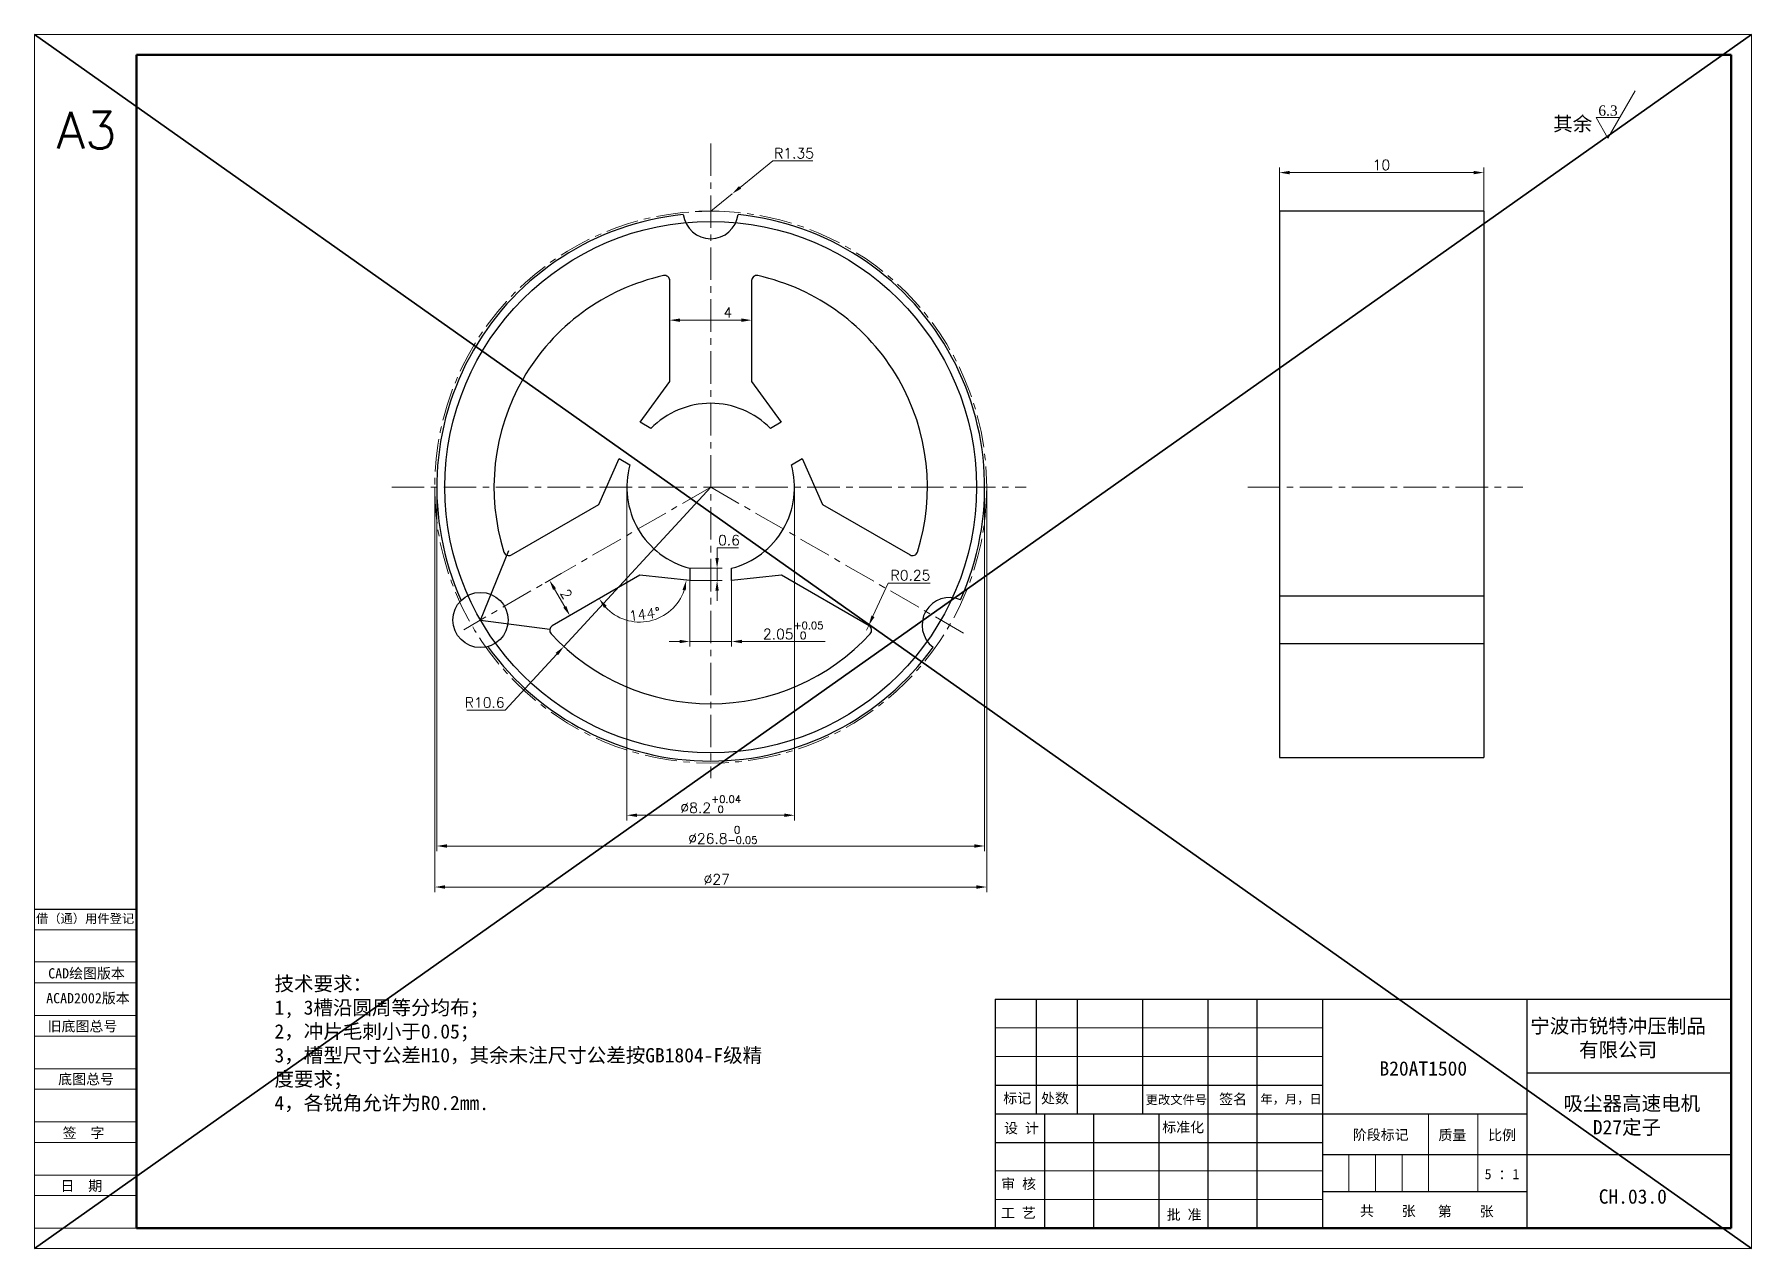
# Model space of a CAD drawing. Header units: millimetres. Extents: x 3565 to 3853, y 1460 to 1604.
# Drawn here: x 3667.1 to 3751.1, y 1544.8 to 1604.2 of the extents above; entities that cross this region are included whole.
import ezdxf

# ---------------------------------------------------------------- set-up
doc = ezdxf.new("R2010")
doc.units = ezdxf.units.MM
doc.linetypes.add('CENTER', pattern=[50.8, 31.75, -6.35, 6.35, -6.35])
for name, color, linetype, lineweight in [('AM_6', 2, 'Continuous', 35), ('中心线', 1, 'CENTER', 9), ('实线', 7, 'Continuous', 25), ('尺寸标注', 2, 'Continuous', 9), ('引导线', 6, 'Continuous', 9), ('文本', 3, 'Continuous', 15), ('粗实线', 9, 'Continuous', 50)]:
    doc.layers.add(name, color=color, linetype=linetype, lineweight=lineweight)
doc.styles.add('st', font='txt.shx')
doc.styles.get("Standard").update_dxf_attribs({"font": 'simfang.ttf'})
doc.dimstyles.new('st0.2', dxfattribs={"dimscale": 0.2, "dimtxt": 2.5, "dimasz": 2.5, "dimexe": 1.25, "dimexo": 0, "dimtad": 1, "dimtoh": 1, "dimdec": 3, "dimdsep": 46, "dimtxsty": 'st', "dimcen": 0, "dimclrd": 256, "dimclre": 256, "dimclrt": 256, "dimadec": 4, "dimazin": 2, "dimtfac": 1, "dimtdec": 3, "dimtmove": 0, "dimatfit": 1, "dimfxl": 1, "dimlwd": -1, "dimlwe": -1, "dimarcsym": 0})

msp = doc.modelspace()

# ---------------------------------------------------------------- texts
at = {"layer": '实线', "ltscale": 0.2, "insert": (3668.2233, 1600.3966), "char_height": 1.8, "width": 5, "attachment_point": 1, "style": 'st'}
msp.add_mtext('A3', dxfattribs=at)
at = {"layer": '实线', "char_height": 0.7, "attachment_point": 5}
for s, insert, width in [('宁波市锐特冲压制品\\P有限公司', (3744.5993, 1555.0571), 12.63596), ('B20AT1500', (3735.0735, 1553.594), 7.8742), (' 吸尘器高速电机\\PD27定子', (3745.035, 1551.2699), 12.63596), ('CH.03.0', (3745.3226, 1547.3304), 9.2005)]:
    msp.add_mtext(s, dxfattribs=dict(at, insert=insert, width=width))
at = {"layer": '文本'}
for s, insert, char_height, width, attachment_point in [('其余', (3742.3811, 1599.3833), 0.7, 12.63596, 8), ('{\\fTimes New Roman|b0|i0|c0|p18;6.3}', (3743.6372, 1600.7073), 0.5, 2.92, 1), ('技术要求：\\P1, 3槽沿圆周等分均布；\\P2，冲片毛刺小于0.05；\\P3，槽型尺寸公差H10，其余未注尺寸公差按GB1804-F级精度要求；\\P4，各锐角允许为R0.2mm.\\P   ', (3678.8808, 1554.1958), 0.7, 23.880809, 4)]:
    msp.add_mtext(s, dxfattribs=dict(at, insert=insert, char_height=char_height, width=width, attachment_point=attachment_point))
at = {"layer": '文本', "ltscale": 0.2, "attachment_point": 5}
for s, insert, char_height, width in [('借（通）用件登记', (3669.6175, 1560.9067), 0.44, 10.22572), ('CAD绘图版本', (3669.6885, 1558.2245), 0.5, 15.159404), ('ACAD2002版本', (3669.7571, 1557.0102), 0.5, 11.701904), ('旧底图总号', (3669.4865, 1555.6375), 0.5, 13.237686), ('底图总号', (3669.6651, 1553.051), 0.5, 2.90232), ('标记', (3715.2118, 1552.1172), 0.5, 2.90232), ('处数', (3717.0558, 1552.1129), 0.5, 2.90232), ('更改文件号', (3722.9952, 1552.0466), 0.44, 6.437633), ('签名', (3725.7682, 1552.0785), 0.5, 2.90232), ('年，月，日', (3728.6067, 1552.0742), 0.44, 2.90232), ('签  字', (3669.5431, 1550.4189), 0.5, 2.90232), ('设 计', (3715.4163, 1550.6535), 0.5, 2.90232), ('标准化', (3723.3292, 1550.699), 0.5, 2.90232), ('阶段标记', (3732.9904, 1550.328), 0.5, 2.90232), ('质量', (3736.4929, 1550.3164), 0.5, 2.90232), ('比例', (3738.9271, 1550.3164), 0.5, 2.90232), ('日  期', (3669.4314, 1547.8313), 0.5, 2.90232), ('审 核', (3715.2797, 1547.9254), 0.5, 2.90232), ('5 ：1', (3738.9244, 1548.4292), 0.5, 2.90232), ('工 艺', (3715.2717, 1546.5158), 0.5, 2.90232), ('批 准', (3723.3747, 1546.4226), 0.5, 2.90232), ('共    张', (3733.3364, 1546.6016), 0.5, 2.90232), ('第    张', (3737.1497, 1546.5836), 0.5, 2.90232)]:
    msp.add_mtext(s, dxfattribs=dict(at, insert=insert, char_height=char_height, width=width))

# ---------------------------------------------------------------- blocks, each defined once
blk = doc.blocks.new('*D19')
at = {"layer": 'Defpoints', "color": 0, "ltscale": 0.2, "transparency": 16777216}
for p in [(3686.818, 1582.036), (3713.618, 1582.036), (3713.618, 1564.482)]:
    blk.add_point(p, dxfattribs=at)
at = {"layer": '尺寸标注', "ltscale": 0.2, "transparency": 16777216}
for p, q in [((3686.818, 1582.036), (3686.818, 1564.232)), ((3713.618, 1582.036), (3713.618, 1564.232)), ((3687.318, 1564.482), (3713.118, 1564.482))]:
    blk.add_line(p, q, dxfattribs=at)
for points in [[(3687.318, 1564.565), (3687.318, 1564.398), (3686.818, 1564.482)], [(3713.118, 1564.565), (3713.118, 1564.398), (3713.618, 1564.482)]]:
    blk.add_solid(points, dxfattribs=at)
at = {"layer": '尺寸标注', "ltscale": 0.2, "transparency": 16777216, "insert": (3700.809, 1565.021), "char_height": 0.5, "attachment_point": 5, "style": 'st'}
blk.add_mtext('%%c26.8{}{\\H0.71x;\\C3;\\S 0^ -0.05;}', dxfattribs=at)
blk = doc.blocks.new('*D20')
at = {"layer": 'Defpoints', "color": 0, "ltscale": 0.2, "transparency": 16777216}
for p in [(3686.718, 1582.036), (3713.718, 1582.036), (3713.718, 1562.475)]:
    blk.add_point(p, dxfattribs=at)
at = {"layer": '尺寸标注', "ltscale": 0.2, "transparency": 16777216}
for p, q in [((3686.718, 1582.036), (3686.718, 1562.225)), ((3713.718, 1582.036), (3713.718, 1562.225)), ((3687.218, 1562.475), (3713.218, 1562.475))]:
    blk.add_line(p, q, dxfattribs=at)
for points in [[(3687.218, 1562.559), (3687.218, 1562.392), (3686.718, 1562.475)], [(3713.218, 1562.559), (3713.218, 1562.392), (3713.718, 1562.475)]]:
    blk.add_solid(points, dxfattribs=at)
at = {"layer": '尺寸标注', "ltscale": 0.2, "transparency": 16777216, "insert": (3700.512, 1562.85), "char_height": 0.5, "attachment_point": 5, "style": 'st'}
blk.add_mtext('%%c27', dxfattribs=at)
blk = doc.blocks.new('*D21')
at = {"layer": 'Defpoints', "color": 0, "ltscale": 0.2, "transparency": 16777216}
for p in [(3701.267, 1596.386), (3700.218, 1595.536)]:
    blk.add_point(p, dxfattribs=at)
at = {"layer": '尺寸标注', "ltscale": 0.2, "transparency": 16777216}
for p, q in [((3701.655, 1596.701), (3703.254, 1597.995)), ((3703.254, 1597.995), (3705.212, 1597.995)), ((3700.218, 1595.536), (3701.267, 1596.386))]:
    blk.add_line(p, q, dxfattribs=at)
blk.add_solid([(3701.603, 1596.765), (3701.708, 1596.636), (3701.267, 1596.386)], dxfattribs=at)
at = {"layer": '尺寸标注', "ltscale": 0.2, "transparency": 16777216, "insert": (3704.296, 1598.37), "char_height": 0.5, "attachment_point": 5, "style": 'st'}
blk.add_mtext('R1.35', dxfattribs=at)
blk = doc.blocks.new('*D22')
at = {"layer": 'Defpoints', "color": 0, "ltscale": 0.2, "transparency": 16777216}
for p in [(3698.218, 1592.139), (3702.218, 1592.139), (3702.218, 1590.204)]:
    blk.add_point(p, dxfattribs=at)
at = {"layer": '尺寸标注', "ltscale": 0.2, "transparency": 16777216}
for p, q in [((3698.218, 1592.139), (3698.218, 1589.954)), ((3702.218, 1592.139), (3702.218, 1589.954)), ((3698.718, 1590.204), (3701.718, 1590.204))]:
    blk.add_line(p, q, dxfattribs=at)
for points in [[(3698.718, 1590.287), (3698.718, 1590.12), (3698.218, 1590.204)], [(3701.718, 1590.287), (3701.718, 1590.12), (3702.218, 1590.204)]]:
    blk.add_solid(points, dxfattribs=at)
at = {"layer": '尺寸标注', "ltscale": 0.2, "transparency": 16777216, "insert": (3701.053, 1590.579), "char_height": 0.5, "attachment_point": 5, "style": 'st'}
blk.add_mtext('4', dxfattribs=at)
blk = doc.blocks.new('*D23')
at = {"layer": 'Defpoints', "color": 0, "ltscale": 0.2, "transparency": 16777216}
for p in [(3700.218, 1582.036), (3693.034, 1574.241)]:
    blk.add_point(p, dxfattribs=at)
at = {"layer": '尺寸标注', "ltscale": 0.2, "transparency": 16777216}
for p, q in [((3700.218, 1582.036), (3693.034, 1574.241)), ((3692.696, 1573.874), (3690.162, 1571.124)), ((3690.162, 1571.124), (3688.287, 1571.124))]:
    blk.add_line(p, q, dxfattribs=at)
blk.add_solid([(3692.634, 1573.93), (3692.757, 1573.817), (3693.034, 1574.241)], dxfattribs=at)
at = {"layer": '尺寸标注', "ltscale": 0.2, "transparency": 16777216, "insert": (3689.162, 1571.499), "char_height": 0.5, "attachment_point": 5, "style": 'st'}
blk.add_mtext('R10.6', dxfattribs=at)
blk = doc.blocks.new('*D24')
at = {"layer": 'Defpoints', "color": 0, "ltscale": 0.2, "transparency": 16777216}
for p in [(3696.118, 1582.036), (3704.318, 1582.036), (3704.318, 1565.986)]:
    blk.add_point(p, dxfattribs=at)
at = {"layer": '尺寸标注', "ltscale": 0.2, "transparency": 16777216}
for p, q in [((3696.118, 1582.036), (3696.118, 1565.736)), ((3704.318, 1582.036), (3704.318, 1565.736)), ((3696.618, 1565.986), (3703.818, 1565.986))]:
    blk.add_line(p, q, dxfattribs=at)
for points in [[(3696.618, 1566.07), (3696.618, 1565.903), (3696.118, 1565.986)], [(3703.818, 1566.07), (3703.818, 1565.903), (3704.318, 1565.986)]]:
    blk.add_solid(points, dxfattribs=at)
at = {"layer": '尺寸标注', "ltscale": 0.2, "transparency": 16777216, "insert": (3700.218, 1566.526), "char_height": 0.5, "attachment_point": 5, "style": 'st'}
blk.add_mtext('%%c8.2{}{\\H0.71x;\\C3;\\S+0.04^  0;}', dxfattribs=at)
blk = doc.blocks.new('*D25')
at = {"layer": 'Defpoints', "color": 0, "ltscale": 0.2, "transparency": 16777216}
for p in [(3699.193, 1577.467), (3701.243, 1577.467), (3701.243, 1574.485)]:
    blk.add_point(p, dxfattribs=at)
at = {"layer": '尺寸标注', "ltscale": 0.2, "transparency": 16777216}
for p, q in [((3699.193, 1577.467), (3699.193, 1574.235)), ((3701.243, 1577.467), (3701.243, 1574.235)), ((3698.693, 1574.485), (3698.193, 1574.485)), ((3699.193, 1574.485), (3701.243, 1574.485)), ((3701.743, 1574.485), (3705.82, 1574.485))]:
    blk.add_line(p, q, dxfattribs=at)
for points in [[(3698.693, 1574.568), (3698.693, 1574.402), (3699.193, 1574.485)], [(3701.743, 1574.568), (3701.743, 1574.402), (3701.243, 1574.485)]]:
    blk.add_solid(points, dxfattribs=at)
at = {"layer": '尺寸标注', "ltscale": 0.2, "transparency": 16777216, "insert": (3704.253, 1575.024), "char_height": 0.5, "attachment_point": 5, "style": 'st'}
blk.add_mtext('2.05{}{\\H0.71x;\\C3;\\S+0.05^  0;}', dxfattribs=at)
blk = doc.blocks.new('*D26')
at = {"layer": 'Defpoints', "color": 0, "ltscale": 0.2, "transparency": 16777216}
for p in [(3699.193, 1578.067), (3699.193, 1577.467), (3700.53, 1577.467)]:
    blk.add_point(p, dxfattribs=at)
at = {"layer": '尺寸标注', "ltscale": 0.2, "transparency": 16777216}
for p, q in [((3700.53, 1578.567), (3700.53, 1579.067)), ((3700.53, 1579.067), (3701.572, 1579.067)), ((3699.193, 1578.067), (3700.78, 1578.067)), ((3700.53, 1577.467), (3700.53, 1578.067)), ((3699.193, 1577.467), (3700.78, 1577.467)), ((3700.53, 1576.967), (3700.53, 1576.467))]:
    blk.add_line(p, q, dxfattribs=at)
for points in [[(3700.447, 1578.567), (3700.613, 1578.567), (3700.53, 1578.067)], [(3700.447, 1576.967), (3700.613, 1576.967), (3700.53, 1577.467)]]:
    blk.add_solid(points, dxfattribs=at)
at = {"layer": '尺寸标注', "ltscale": 0.2, "transparency": 16777216, "insert": (3701.113, 1579.442), "char_height": 0.5, "attachment_point": 5, "style": 'st'}
blk.add_mtext('0.6', dxfattribs=at)
blk = doc.blocks.new('*D27')
at = {"layer": 'Defpoints', "color": 0, "ltscale": 0.2, "transparency": 16777216}
for p in [(3738.033, 1597.423), (3728.033, 1595.536), (3738.033, 1595.536)]:
    blk.add_point(p, dxfattribs=at)
at = {"layer": '尺寸标注', "ltscale": 0.2, "transparency": 16777216}
for p, q in [((3728.033, 1595.536), (3728.033, 1597.673)), ((3728.533, 1597.423), (3737.533, 1597.423)), ((3738.033, 1595.536), (3738.033, 1597.673))]:
    blk.add_line(p, q, dxfattribs=at)
for points in [[(3728.533, 1597.506), (3728.533, 1597.339), (3728.033, 1597.423)], [(3737.533, 1597.506), (3737.533, 1597.339), (3738.033, 1597.423)]]:
    blk.add_solid(points, dxfattribs=at)
at = {"layer": '尺寸标注', "ltscale": 0.2, "transparency": 16777216, "insert": (3733.024, 1597.798), "char_height": 0.5, "attachment_point": 5, "style": 'st'}
blk.add_mtext('10', dxfattribs=at)
blk = doc.blocks.new('*D28')
at = {"layer": 'Defpoints', "color": 0, "ltscale": 0.2, "transparency": 16777216}
for p in [(3692.905, 1577.815), (3693.905, 1576.083), (3693.33, 1575.751)]:
    blk.add_point(p, dxfattribs=at)
at = {"layer": '尺寸标注', "ltscale": 0.2, "transparency": 16777216}
for p, q in [((3692.905, 1577.815), (3692.114, 1577.358)), ((3692.58, 1577.05), (3693.08, 1576.184)), ((3693.905, 1576.083), (3693.114, 1575.626))]:
    blk.add_line(p, q, dxfattribs=at)
for points in [[(3692.653, 1577.091), (3692.508, 1577.008), (3692.33, 1577.483)], [(3693.153, 1576.225), (3693.008, 1576.142), (3693.33, 1575.751)]]:
    blk.add_solid(points, dxfattribs=at)
at = {"layer": '尺寸标注', "ltscale": 0.2, "transparency": 16777216, "insert": (3693.155, 1576.804), "char_height": 0.5, "attachment_point": 5, "rotation": 300, "style": 'st'}
blk.add_mtext('2', dxfattribs=at)
blk = doc.blocks.new('*D29')
at = {"layer": 'Defpoints', "color": 0, "ltscale": 0.2, "transparency": 16777216}
for p in [(3707.842, 1575.037), (3707.946, 1575.264)]:
    blk.add_point(p, dxfattribs=at)
at = {"layer": '尺寸标注', "ltscale": 0.2, "transparency": 16777216}
for p, q in [((3708.155, 1575.718), (3708.905, 1577.347)), ((3708.905, 1577.347), (3710.947, 1577.347)), ((3707.842, 1575.037), (3707.946, 1575.264))]:
    blk.add_line(p, q, dxfattribs=at)
blk.add_solid([(3708.08, 1575.753), (3708.231, 1575.683), (3707.946, 1575.264)], dxfattribs=at)
at = {"layer": '尺寸标注', "ltscale": 0.2, "transparency": 16777216, "insert": (3709.989, 1577.722), "char_height": 0.5, "attachment_point": 5, "style": 'st'}
blk.add_mtext('R0.25', dxfattribs=at)
blk = doc.blocks.new('*D30')
at = {"layer": 'Defpoints', "color": 0, "ltscale": 0.2, "transparency": 16777216}
for p in [(3696.748, 1577.724), (3696.748, 1577.724), (3699.193, 1577.467), (3698.093, 1575.872), (3692.469, 1575.253)]:
    blk.add_point(p, dxfattribs=at)
at = {"layer": '尺寸标注', "ltscale": 0.2, "transparency": 16777216}
blk.add_arc((3696.748, 1577.724), 2.289, 222.5428, 341.4572, dxfattribs=at)
for points in [[(3698.836, 1577.014), (3698.999, 1576.978), (3699.024, 1577.484)], [(3694.994, 1576.127), (3695.129, 1576.226), (3694.766, 1576.579)]]:
    blk.add_solid(points, dxfattribs=at)
at = {"layer": '尺寸标注', "ltscale": 0.2, "transparency": 16777216, "insert": (3696.984, 1575.825), "char_height": 0.5, "attachment_point": 5, "rotation": 7.10921, "style": 'st'}
blk.add_mtext('144°', dxfattribs=at)

# ---------------------------------------------------------------- dimensions: what is measured, and where the dimension line sits
at = {"layer": '尺寸标注', "ltscale": 0.2}
for center, mpoint, picture, middle in [((3700.2176, 1595.5365), (3701.2667, 1596.386), '*D21', (3704.2957, 1597.9952)), ((3700.2176, 1582.0365), (3693.0345, 1574.2414), '*D23', (3689.1616, 1571.1237)), ((3707.8416, 1575.0367), (3707.9461, 1575.2638), '*D29', (3709.9887, 1577.3468))]:
    dim = msp.add_radius_dim(center=center, mpoint=mpoint, dimstyle='st0.2', dxfattribs=at)
    dim.commit()
    dim.dimension.update_dxf_attribs({"geometry": picture, "text_midpoint": middle, "dimtype": 164})
for base, p1, p2, picture, middle in [((3738.033, 1597.4226), (3728.033, 1595.5365), (3738.033, 1595.5365), '*D27', (3733.0242, 1597.4226)), ((3702.2176, 1590.2037), (3698.2176, 1592.1389), (3702.2176, 1592.1389), '*D22', (3701.053, 1590.2037))]:
    dim = msp.add_linear_dim(base=base, p1=p1, p2=p2, dimstyle='st0.2', dxfattribs=at)
    dim.commit()
    dim.dimension.update_dxf_attribs({"geometry": picture, "text_midpoint": middle, "dimtype": 160})
dim = msp.add_linear_dim(base=(3713.7176, 1562.4753), p1=(3686.7176, 1582.0365), p2=(3713.7176, 1582.0365), text='%%c<>', dimstyle='st0.2', dxfattribs=at)
dim.commit()
dim.dimension.update_dxf_attribs({"geometry": '*D20', "text_midpoint": (3700.5119, 1562.4753), "dimtype": 160})
for base, p1, p2, text, override, picture, middle in [((3713.6176, 1564.4817), (3686.8176, 1582.0365), (3713.6176, 1582.0365), '%%c<>{}{\\H0.71x;\\C3;\\S 0^ -0.05;}', {"dimtp": 0, "dimtm": 0.05, "dimtdec": 3, "dimtzin": 8}, '*D19', (3700.8086, 1564.4817)), ((3704.3176, 1565.9865), (3696.1176, 1582.0365), (3704.3176, 1582.0365), '%%c<>{}{\\H0.71x;\\C3;\\S+0.04^  0;}', {"dimtp": 0.04, "dimtm": 0, "dimtdec": 3, "dimtzin": 8}, '*D24', (3700.2176, 1565.9865)), ((3701.2426, 1574.4849), (3699.1926, 1577.4667), (3701.2426, 1577.4667), '<>{}{\\H0.71x;\\C3;\\S+0.05^  0;}', {"dimtp": 0.05, "dimtm": 0, "dimtdec": 3, "dimtzin": 8}, '*D25', (3704.2526, 1574.4849))]:
    dim = msp.add_linear_dim(base=base, p1=p1, p2=p2, text=text, dimstyle='st0.2', override=override, dxfattribs=at)
    dim.commit()
    dim.dimension.update_dxf_attribs({"geometry": picture, "text_midpoint": middle, "dimtype": 160})
dim = msp.add_linear_dim(base=(3700.53, 1577.4667), p1=(3699.1926, 1578.0667), p2=(3699.1926, 1577.4667), angle=90, dimstyle='st0.2', dxfattribs=at)
dim.commit()
dim.dimension.update_dxf_attribs({"geometry": '*D26', "text_midpoint": (3701.1133, 1579.0667), "dimtype": 160})
dim = msp.add_aligned_dim(p1=(3692.9051, 1577.8146), p2=(3693.9051, 1576.0826), distance=-0.6636, dimstyle='st0.2', override={"dimtp": 0.05}, dxfattribs=at)
dim.commit()
dim.dimension.update_dxf_attribs({"geometry": '*D28', "text_midpoint": (3693.1552, 1576.8043)})
dim = msp.add_angular_dim_2l(base=(3698.092713, 1575.872143), line1=((3699.192552, 1577.466658), (3696.747521, 1577.723641)), line2=((3696.747521, 1577.723641), (3692.468552, 1575.253178)), dimstyle='st0.2', dxfattribs=at)
dim.commit()
dim.dimension.update_dxf_attribs({"geometry": '*D30', "text_midpoint": (3697.030757, 1575.452658), "dimtype": 162})

# ---------------------------------------------------------------- linework, layer by layer
at = {"layer": 'AM_6', "color": 1, "ltscale": 0.2}
for p, q in [((3667.135, 1604.1855), (3751.135, 1544.7855)), ((3751.135, 1604.1855), (3667.135, 1544.7855))]:
    msp.add_line(p, q, dxfattribs=at)
at = {"layer": '中心线', "ltscale": 0.05}
for p, q in [((3700.2176, 1598.8441), (3700.2176, 1567.8009)), ((3684.6228, 1582.0365), (3715.6501, 1582.0365)), ((3700.2176, 1582.0365), (3688.1356, 1575.061)), ((3700.2176, 1582.0365), (3712.6773, 1574.8428)), ((3726.4925, 1582.0365), (3739.9461, 1582.0365))]:
    msp.add_line(p, q, dxfattribs=at)
at = {"layer": '中心线', "ltscale": 0.2}
msp.add_line((3699.6307, 1595.5365), (3700.6401, 1595.5365), dxfattribs=at)
at = {"layer": '中心线', "ltscale": 0.05}
msp.add_circle((3700.2176, 1582.0365), 13.5, dxfattribs=at)
at = {"layer": '实线'}
for p, q in [((3738.033, 1595.5365), (3728.033, 1595.5365)), ((3728.033, 1595.5365), (3728.033, 1576.6973)), ((3738.033, 1595.5365), (3738.033, 1576.6973)), ((3698.2176, 1587.198), (3698.2176, 1592.1389)), ((3702.2176, 1592.1389), (3702.2176, 1587.198)), ((3696.7725, 1585.209), (3698.2176, 1587.198)), ((3702.2176, 1587.198), (3703.6626, 1585.209)), ((3697.2921, 1584.909), (3696.7725, 1585.209)), ((3703.6626, 1585.209), (3703.143, 1584.909)), ((3694.7475, 1581.1877), (3695.7475, 1583.4337)), ((3695.7475, 1583.4337), (3696.2671, 1583.1337)), ((3704.168, 1583.1337), (3704.6876, 1583.4337)), ((3704.6876, 1583.4337), (3705.6876, 1581.1877)), ((3690.4686, 1578.7173), (3694.7475, 1581.1877)), ((3705.6876, 1581.1877), (3709.9666, 1578.7173)), ((3696.7475, 1577.7236), (3692.4686, 1575.2532)), ((3699.1926, 1577.4667), (3696.7475, 1577.7236)), ((3699.1926, 1578.0667), (3699.1926, 1577.4667)), ((3701.2426, 1577.4667), (3701.2426, 1578.0667)), ((3703.6876, 1577.7236), (3701.2426, 1577.4667)), ((3707.9666, 1575.2532), (3703.6876, 1577.7236)), ((3738.033, 1576.6973), (3728.033, 1576.6973)), ((3728.033, 1576.6973), (3728.033, 1574.377)), ((3738.033, 1576.6973), (3738.033, 1574.377)), ((3738.033, 1574.377), (3728.033, 1574.377)), ((3728.033, 1574.377), (3728.033, 1568.8036)), ((3738.033, 1574.377), (3738.033, 1568.8036)), ((3728.033, 1568.8036), (3738.033, 1568.8036)), ((3667.135, 1561.3855), (3672.135, 1561.3855)), ((3672.135, 1545.7855), (3672.135, 1556.9855)), ((3672.135, 1556.9855), (3672.135, 1545.7855)), ((3714.135, 1556.9855), (3750.135, 1556.9855)), ((3714.1387, 1556.9855), (3714.1387, 1545.7855)), ((3716.1387, 1556.9855), (3716.1387, 1551.3855)), ((3718.1387, 1556.9855), (3718.1387, 1551.3855)), ((3721.3387, 1556.9855), (3721.3387, 1551.3855)), ((3724.5387, 1556.9855), (3724.5387, 1545.7855)), ((3726.9387, 1556.9855), (3726.9387, 1545.7855)), ((3730.1387, 1556.9855), (3730.1387, 1545.7855)), ((3740.135, 1556.9855), (3740.135, 1545.7855)), ((3740.135, 1553.3855), (3750.135, 1553.3855)), ((3714.135, 1552.7855), (3730.1387, 1552.7855)), ((3714.135, 1551.3855), (3730.1387, 1551.3855)), ((3716.5387, 1551.3855), (3716.5387, 1545.7855)), ((3718.9387, 1551.3855), (3718.9387, 1545.7855)), ((3722.1387, 1551.3855), (3722.1387, 1545.7855)), ((3730.1387, 1551.3855), (3740.135, 1551.3855)), ((3714.135, 1549.9855), (3730.1387, 1549.9855)), ((3730.1387, 1549.3855), (3750.135, 1549.3855)), ((3730.1387, 1547.5855), (3740.135, 1547.5855)), ((3714.135, 1545.7855), (3750.135, 1545.7855))]:
    msp.add_line(p, q, dxfattribs=at)
at = {"layer": '实线', "ltscale": 0.2}
for q in [(3690.3436, 1578.9338), (3692.3504, 1575.0948)]:
    msp.add_line((3688.9592, 1575.5365), q, dxfattribs=at)
for centre, radius in [((3700.2176, 1582.0365), 13), ((3688.9592, 1575.5365), 1.35)]:
    msp.add_circle(centre, radius, dxfattribs=at)
at = {"layer": '实线'}
for centre, radius, start, end in [((3700.2176, 1582.0365), 13.4, 95.737515, 204.262485), ((3700.2176, 1595.5365), 1.35, 187.111447, 352.888553), ((3700.2176, 1582.0365), 13.4, 335.737515, 84.262485), ((3700.2176, 1582.0365), 10.6, 102.555858, 197.444142), ((3697.9676, 1592.1389), 0.25, 0, 102.555858), ((3702.4676, 1592.1389), 0.25, 77.444142, 180), ((3700.2176, 1582.0365), 10.6, 342.555858, 77.444142), ((3700.2176, 1582.0365), 4.1, 44.477512, 135.522488), ((3700.2176, 1582.0365), 4.1, 164.477512, 255.522488), ((3700.2176, 1582.0365), 4.1, 284.477512, 15.522488), ((3690.3436, 1578.9338), 0.25, 197.444142, 300), ((3710.0916, 1578.9338), 0.25, 240, 342.555858), ((3711.9089, 1575.2865), 1.35, 67.111447, 232.888553), ((3692.5936, 1575.0367), 0.25, 120, 222.555858), ((3707.8416, 1575.0367), 0.25, 317.444142, 60), ((3700.2176, 1582.0365), 13.4, 215.737515, 324.262485), ((3700.2176, 1582.0365), 10.6, 222.555858, 317.444142)]:
    msp.add_arc(centre, radius, start, end, dxfattribs=at)
at = {"layer": '引导线'}
for p, q in [((3667.135, 1604.1855), (3751.135, 1604.1855)), ((3667.135, 1544.7855), (3667.135, 1604.1855)), ((3751.135, 1544.7855), (3751.135, 1604.1855)), ((3672.135, 1560.3855), (3667.135, 1560.3855)), ((3672.135, 1558.8176), (3667.135, 1558.8176)), ((3672.135, 1557.7855), (3667.135, 1557.7855)), ((3672.135, 1556.1855), (3667.135, 1556.1855)), ((3672.135, 1555.1855), (3667.135, 1555.1855)), ((3714.135, 1555.5855), (3730.1387, 1555.5855)), ((3714.135, 1554.1855), (3730.1387, 1554.1855)), ((3672.135, 1553.5855), (3667.135, 1553.5855)), ((3672.135, 1552.5855), (3667.135, 1552.5855)), ((3672.135, 1550.9855), (3667.135, 1550.9855)), ((3672.135, 1549.9855), (3667.135, 1549.9855)), ((3672.135, 1548.3855), (3667.135, 1548.3855)), ((3714.135, 1548.5855), (3730.1387, 1548.5855)), ((3672.135, 1547.3855), (3667.135, 1547.3855)), ((3714.135, 1547.1855), (3730.1387, 1547.1855)), ((3672.135, 1545.7855), (3667.135, 1545.7855)), ((3667.135, 1544.7855), (3751.135, 1544.7855))]:
    msp.add_line(p, q, dxfattribs=at)
at = {"layer": '文本'}
for p, q in [((3744.1074, 1599.1103), (3745.4376, 1601.4143)), ((3744.6893, 1600.1183), (3743.5254, 1600.1183)), ((3743.5254, 1600.1183), (3744.1074, 1599.1103))]:
    msp.add_line(p, q, dxfattribs=at)
at = {"layer": '文本', "ltscale": 0.2}
for p, q in [((3735.335, 1551.3855), (3735.335, 1547.5855)), ((3737.735, 1551.3855), (3737.735, 1547.5855)), ((3731.435, 1549.3855), (3731.435, 1547.5855)), ((3732.735, 1549.3855), (3732.735, 1547.5855)), ((3734.035, 1549.3855), (3734.035, 1547.5855))]:
    msp.add_line(p, q, dxfattribs=at)
at = {"layer": '粗实线'}
for p, q in [((3672.135, 1545.7855), (3672.135, 1603.1855)), ((3672.135, 1603.1855), (3750.135, 1603.1855)), ((3750.135, 1545.7855), (3750.135, 1603.1855)), ((3672.135, 1545.7855), (3750.135, 1545.7855))]:
    msp.add_line(p, q, dxfattribs=at)

msp.set_redraw_order([(e.dxf.handle, doc.entitydb.next_handle()) for e in msp.query("TEXT MTEXT ATTDEF DIMENSION ARC_DIMENSION")])  # texts and dimensions are drawn at this point

doc.saveas('drawing.dxf')
